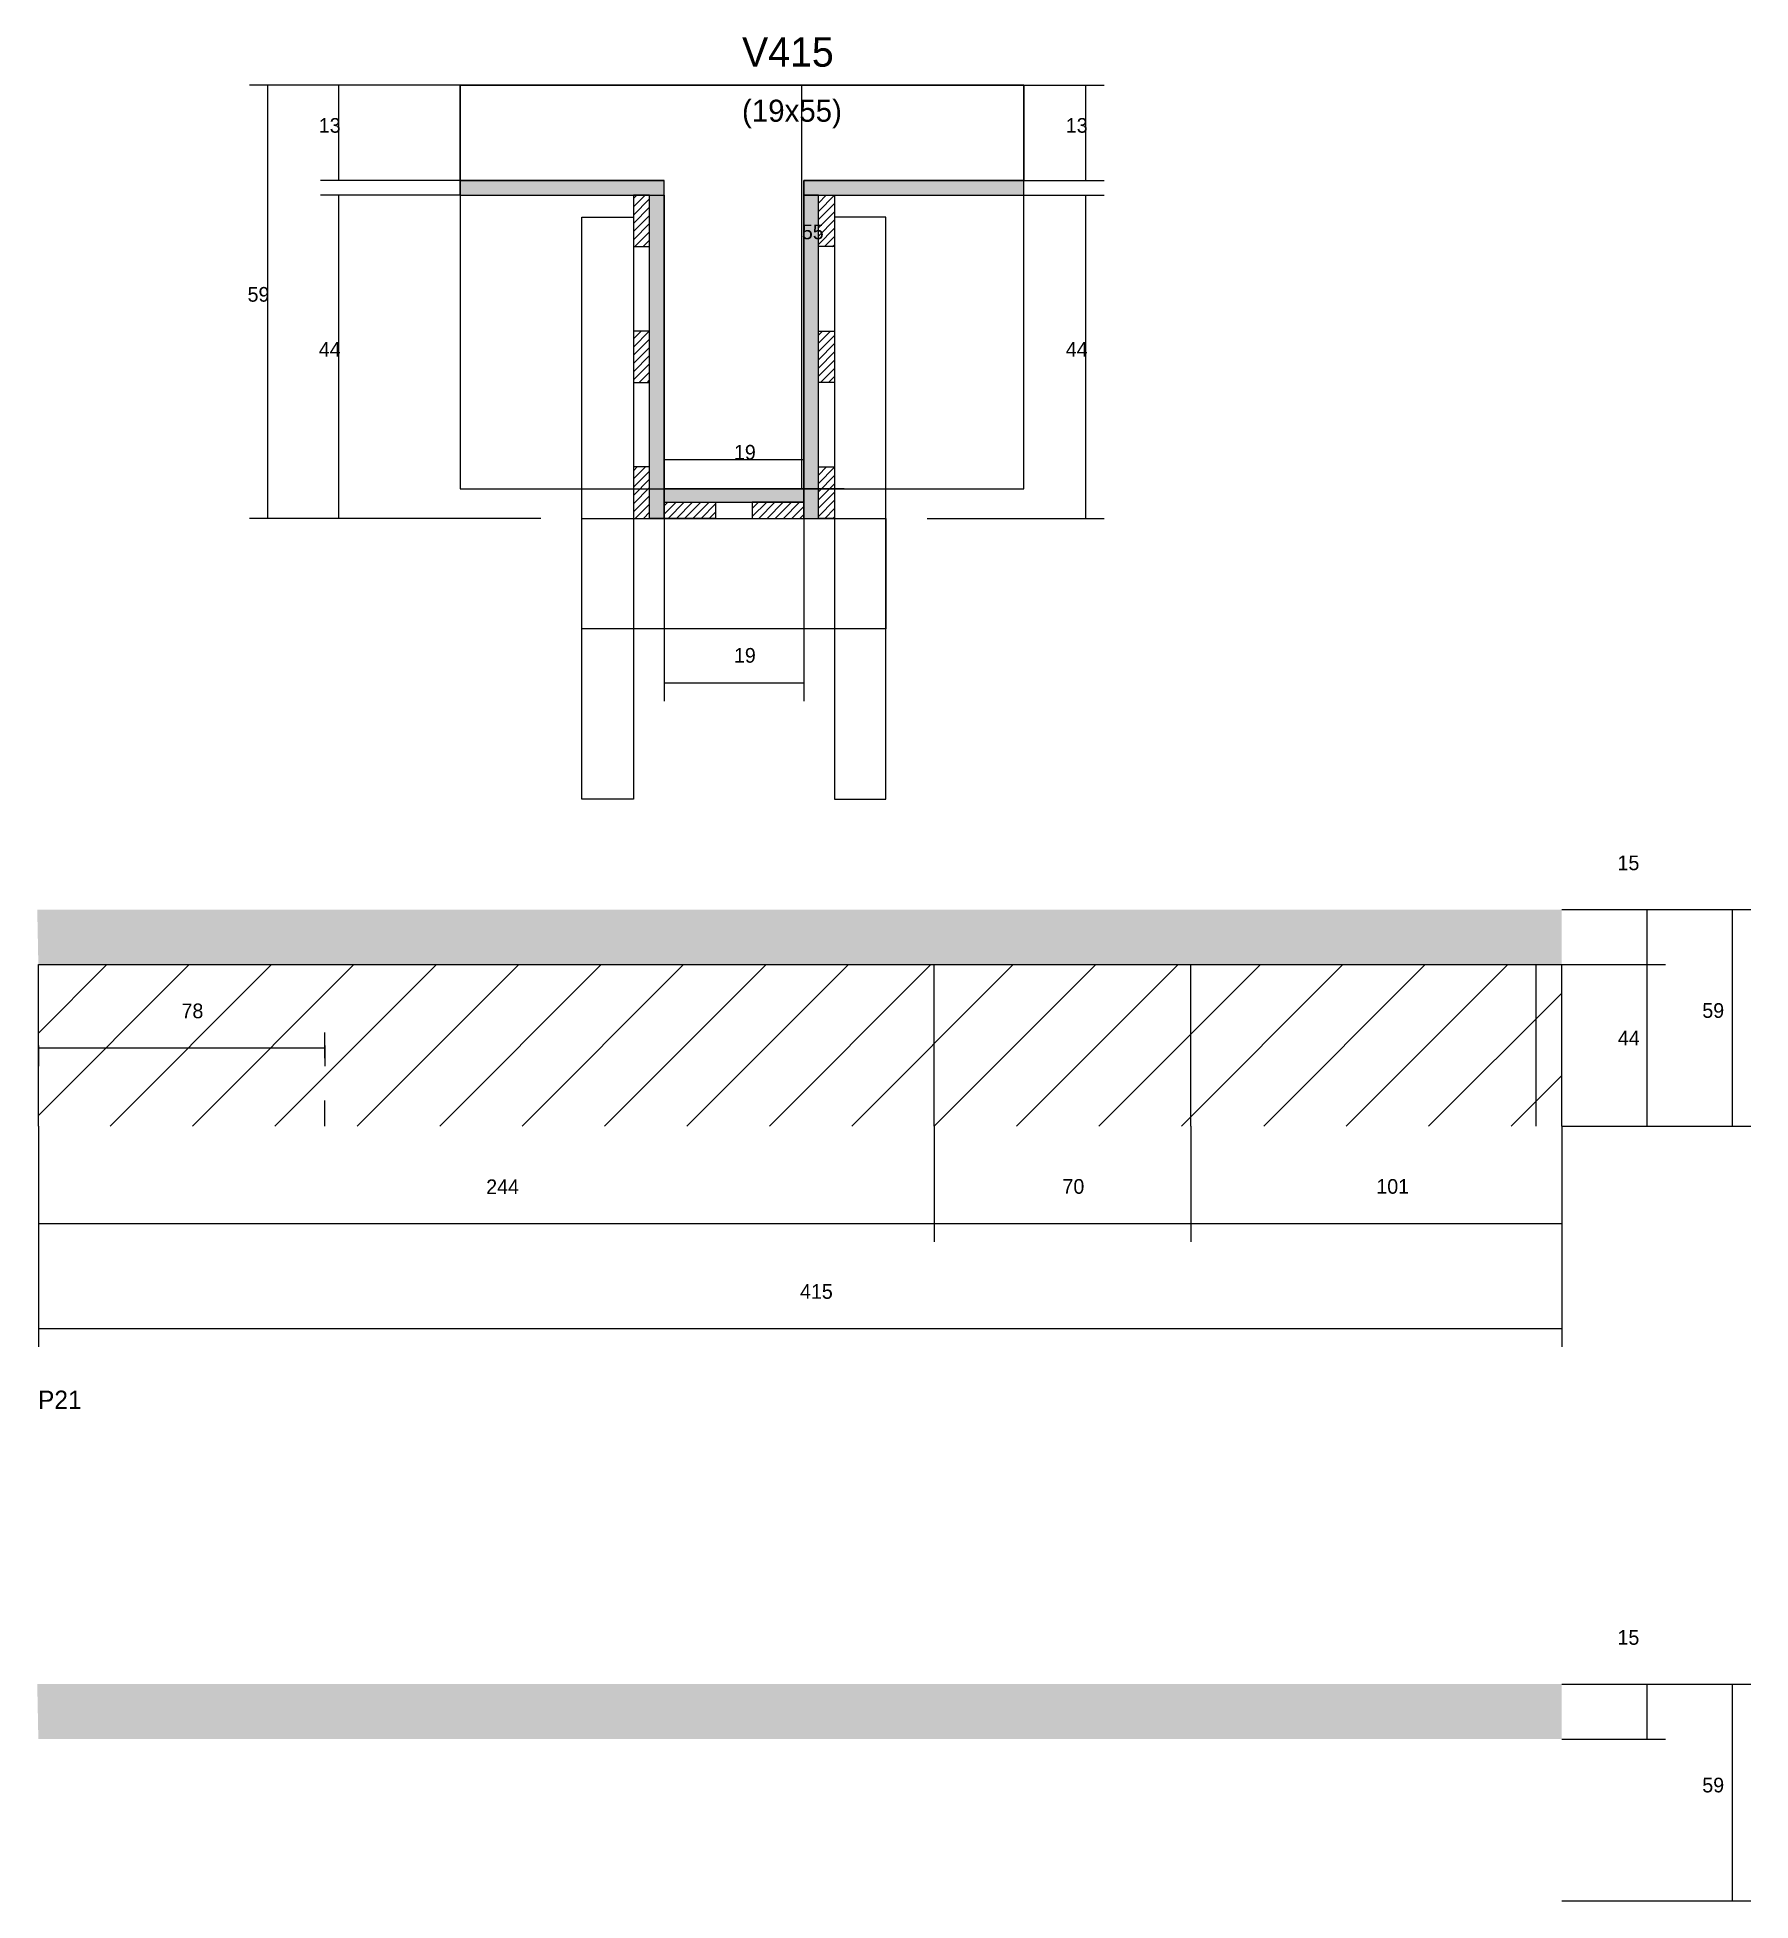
# Model space of a CAD drawing. Header units: metres. Extents: x -2848 to 22762, y -49062 to 1016.
# Drawn here: x 6208 to 6675, y -9294 to -8787 of the extents above; entities that cross this region are included whole.
import ezdxf

# ---------------------------------------------------------------- set-up
doc = ezdxf.new("R2010")
doc.units = ezdxf.units.M
for name, color, linetype in [('CONCRETO', 251, 'Continuous'), ('COTA', 4, 'Continuous'), ('Cota Seção (2x)', 4, 'Continuous'), ('Hachura', 253, 'Continuous'), ('Madeira', 126, 'Continuous'), ('NOMENCLATURA', 7, 'Continuous'), ('Painéis', 200, 'Continuous'), ('REAPROVEITAMENTO', 251, 'Continuous'), ('SARR_2.2x7', 40, 'Continuous'), ('SARR_3.5x7', 81, 'Continuous'), ('Texto Seção', 7, 'Continuous')]:
    doc.layers.add(name, color=color, linetype=linetype)

msp = doc.modelspace()

# ---------------------------------------------------------------- texts
at = {"layer": 'COTA'}
for s, p in [('13', (6284.7, -8813)), ('13', (6488.2, -8813)), ('59', (6265.3, -8859)), ('44', (6284.7, -8874)), ('44', (6488.2, -8874)), ('19', (6397.8, -8957.3)), ('15', (6638.5, -9013.8)), ('78', (6247.3, -9054.1)), ('59', (6661.6, -9054)), ('44', (6638.6, -9061.5)), ('244', (6330.3, -9102)), ('70', (6487.3, -9101.9)), ('101', (6572.8, -9101.9)), ('415', (6415.8, -9130.5)), ('15', (6638.5, -9224.7)), ('59', (6661.6, -9264.9))]:
    msp.add_text(s, height=4, dxfattribs=at).set_placement(p)
at = {"layer": 'Cota Seção (2x)'}
for s, p in [('55', (6416.3, -8842)), ('19', (6397.8, -8902))]:
    msp.add_text(s, height=4, dxfattribs=at).set_placement(p)
at = {"layer": 'NOMENCLATURA'}
msp.add_text('P21', height=5, dxfattribs=at).set_placement((6208.2, -9160.5))
at = {"layer": 'Texto Seção'}
for s, height, p in [('V415', 8, (6400, -8795)), ('(19x55)', 6, (6400, -8810))]:
    msp.add_text(s, height=height, dxfattribs=at).set_placement(p)

# ---------------------------------------------------------------- hatches: boundary and pattern name
at = {"layer": 'COTA'}
h = msp.add_hatch(dxfattribs=at)
h.set_pattern_fill('AR-CONC', scale=0.03)
h.paths.add_polyline_path([(6623.3, -9039.5), (6623.3, -9024.5), (6623.3, -9024.5), (6208, -9024.5), (6208, -9024.5), (6208.3, -9039.5), (6208.3, -9039.5), (6623.3, -9039.5)])
h = msp.add_hatch(dxfattribs=at)
h.set_pattern_fill('AR-CONC', scale=0.03)
h.paths.add_polyline_path([(6623.3, -9250.4), (6623.3, -9235.4), (6623.3, -9235.4), (6208, -9235.4), (6208, -9235.4), (6208.3, -9250.4), (6208.3, -9250.4), (6623.3, -9250.4)])
at = {"layer": 'Hachura'}
h = msp.add_hatch(color=8, dxfattribs=at)
h.dxf.hatch_style = 1
h.paths.add_polyline_path([(6378.8, -8830), (6378.8, -8826), (6378.8, -8826), (6323.2, -8826), (6323.2, -8826), (6323.2, -8830), (6323.2, -8830), (6378.8, -8830)])
h = msp.add_hatch(color=8, dxfattribs=at)
h.dxf.hatch_style = 1
h.paths.add_polyline_path([(6476.8, -8830), (6476.8, -8826), (6476.8, -8826), (6416.8, -8826), (6416.8, -8826), (6416.8, -8830), (6416.8, -8830), (6476.8, -8830)])
h = msp.add_hatch(color=8, dxfattribs=at)
h.dxf.hatch_style = 1
h.paths.add_polyline_path([(6420.8, -8828), (6416.8, -8828), (6416.8, -8828), (6416.8, -8918), (6416.8, -8918), (6420.8, -8918), (6420.8, -8918), (6420.8, -8828)])
h = msp.add_hatch(dxfattribs=at)
h.set_pattern_fill('ANSI31', scale=0.5)
h.paths.add_polyline_path([(6370.4, -8844), (6374.8, -8844), (6374.8, -8844), (6374.8, -8830), (6374.8, -8830), (6370.4, -8830), (6370.4, -8830), (6370.4, -8844)])
h = msp.add_hatch(color=8, dxfattribs=at)
h.dxf.hatch_style = 1
h.paths.add_polyline_path([(6374.8, -8830), (6378.8, -8830), (6378.8, -8830), (6378.8, -8918), (6378.8, -8918), (6374.8, -8918), (6374.8, -8918), (6374.8, -8830)])
h = msp.add_hatch(dxfattribs=at)
h.set_pattern_fill('ANSI31', scale=0.5)
h.paths.add_polyline_path([(6425.2, -8844), (6420.8, -8844), (6420.8, -8844), (6420.8, -8830), (6420.8, -8830), (6425.2, -8830), (6425.2, -8830), (6425.2, -8844)])
h = msp.add_hatch(dxfattribs=at)
h.set_pattern_fill('ANSI31', scale=0.5)
h.paths.add_polyline_path([(6370.4, -8881), (6374.8, -8881), (6374.8, -8881), (6374.8, -8867), (6374.8, -8867), (6370.4, -8867), (6370.4, -8867), (6370.4, -8881)])
h = msp.add_hatch(dxfattribs=at)
h.set_pattern_fill('ANSI31', scale=0.5)
h.paths.add_polyline_path([(6425.2, -8881), (6420.8, -8881), (6420.8, -8881), (6420.8, -8867), (6420.8, -8867), (6425.2, -8867), (6425.2, -8867), (6425.2, -8881)])
h = msp.add_hatch(dxfattribs=at)
h.set_pattern_fill('ANSI31', scale=0.5)
h.paths.add_polyline_path([(6370.4, -8918), (6374.8, -8918), (6374.8, -8918), (6374.8, -8904), (6374.8, -8904), (6370.4, -8904), (6370.4, -8904), (6370.4, -8918)])
h = msp.add_hatch(dxfattribs=at)
h.set_pattern_fill('ANSI31', scale=0.5)
h.paths.add_polyline_path([(6425.2, -8918), (6420.8, -8918), (6420.8, -8918), (6420.8, -8904), (6420.8, -8904), (6425.2, -8904), (6425.2, -8904), (6425.2, -8918)])
h = msp.add_hatch(color=8, dxfattribs=at)
h.dxf.hatch_style = 1
h.paths.add_polyline_path([(6416.8, -8913.6), (6416.8, -8910), (6416.8, -8910), (6378.8, -8910), (6378.8, -8910), (6378.8, -8913.6), (6378.8, -8913.6), (6416.8, -8913.6)])
h = msp.add_hatch(dxfattribs=at)
h.set_pattern_fill('ANSI31', scale=0.5)
h.paths.add_polyline_path([(6378.8, -8918), (6378.8, -8913.6), (6378.8, -8913.6), (6392.8, -8913.6), (6392.8, -8913.6), (6392.8, -8918), (6392.8, -8918), (6378.8, -8918)])
h = msp.add_hatch(dxfattribs=at)
h.set_pattern_fill('ANSI31', scale=0.5)
h.paths.add_polyline_path([(6416.8, -8918), (6416.8, -8913.6), (6416.8, -8913.6), (6402.8, -8913.6), (6402.8, -8913.6), (6402.8, -8918), (6402.8, -8918), (6416.8, -8918)])
at = {"layer": 'REAPROVEITAMENTO'}
h = msp.add_hatch(dxfattribs=at)
h.set_pattern_fill('ANSI31', scale=5)
h.paths.add_polyline_path([(6623.3, -9083.5), (6623.3, -9039.5), (6623.3, -9039.5), (6208.3, -9039.5), (6208.3, -9039.5), (6208.3, -9083.5), (6208.3, -9083.5), (6623.3, -9083.5)])

# ---------------------------------------------------------------- linework, layer by layer
at = {"layer": 'CONCRETO'}
for points in [[(6323.2, -8826), (6323.2, -8800), (6476.8, -8800), (6476.8, -8826), (6416.8, -8826), (6416.8, -8910), (6378.8, -8910), (6378.8, -8826)], [(6323.2, -8910), (6476.8, -8910), (6476.8, -8800), (6323.2, -8800)]]:
    msp.add_lwpolyline(points, close=True, dxfattribs=at)
at = {"layer": 'COTA'}
for p, q in [((6323.2, -8800), (6265.8, -8800)), ((6270.8, -8918), (6270.8, -8800)), ((6323.2, -8800), (6285.2, -8800)), ((6290.2, -8826), (6290.2, -8800)), ((6476.8, -8800), (6498.7, -8800)), ((6493.7, -8826), (6493.7, -8800)), ((6323.2, -8826), (6285.2, -8826)), ((6476.8, -8826), (6498.7, -8826)), ((6323.2, -8830), (6285.2, -8830)), ((6290.2, -8918), (6290.2, -8830)), ((6476.8, -8830), (6498.7, -8830)), ((6493.7, -8918), (6493.7, -8830)), ((6345.2, -8918), (6265.8, -8918)), ((6345.2, -8918), (6285.2, -8918)), ((6378.8, -8918), (6378.8, -8967.8)), ((6416.8, -8918), (6416.8, -8967.8)), ((6450.4, -8918), (6498.7, -8918)), ((6378.8, -8962.8), (6416.8, -8962.8)), ((6623.3, -9024.5), (6651.6, -9024.5)), ((6623.3, -9024.5), (6674.8, -9024.5)), ((6646.6, -9039.5), (6646.6, -9024.5)), ((6669.8, -9083.5), (6669.8, -9024.5)), ((6623.3, -9039.5), (6651.6, -9039.5)), ((6623.3, -9039.5), (6651.6, -9039.5)), ((6646.6, -9083.5), (6646.6, -9039.5)), ((6208.3, -9061.5), (6208.3, -9067.2)), ((6286.3, -9061.5), (6286.3, -9067.2)), ((6208.3, -9062.2), (6286.3, -9062.2)), ((6208.3, -9083.5), (6208.3, -9115)), ((6208.3, -9083.5), (6208.3, -9143.6)), ((6452.3, -9083.5), (6452.3, -9115)), ((6452.3, -9083.5), (6452.3, -9115)), ((6522.3, -9083.5), (6522.3, -9115)), ((6522.3, -9083.5), (6522.3, -9115)), ((6623.3, -9083.5), (6623.3, -9115)), ((6623.3, -9083.5), (6623.3, -9143.6)), ((6623.3, -9083.5), (6651.6, -9083.5)), ((6623.3, -9083.5), (6674.8, -9083.5)), ((6208.3, -9110), (6452.3, -9110)), ((6452.3, -9110), (6522.3, -9110)), ((6522.3, -9110), (6623.3, -9110)), ((6208.3, -9138.6), (6623.3, -9138.6)), ((6623.3, -9235.4), (6651.6, -9235.4)), ((6623.3, -9235.4), (6674.8, -9235.4)), ((6646.6, -9250.4), (6646.6, -9235.4)), ((6669.8, -9294.4), (6669.8, -9235.4)), ((6623.3, -9250.4), (6651.6, -9250.4)), ((6623.3, -9294.4), (6674.8, -9294.4))]:
    msp.add_line(p, q, dxfattribs=at)
at = {"layer": 'Cota Seção (2x)'}
for p, q in [((6427.8, -8800), (6411.3, -8800)), ((6416.3, -8910), (6416.3, -8800)), ((6378.8, -8918), (6378.8, -8897)), ((6416.8, -8918), (6416.8, -8897)), ((6378.8, -8902), (6416.8, -8902)), ((6427.8, -8910), (6411.3, -8910))]:
    msp.add_line(p, q, dxfattribs=at)
at = {"layer": 'Madeira'}
for points in [[(6370.4, -8844), (6374.8, -8844), (6374.8, -8830), (6370.4, -8830)], [(6425.2, -8844), (6420.8, -8844), (6420.8, -8830), (6425.2, -8830)], [(6370.4, -8881), (6374.8, -8881), (6374.8, -8867), (6370.4, -8867)], [(6425.2, -8881), (6420.8, -8881), (6420.8, -8867), (6425.2, -8867)], [(6370.4, -8918), (6374.8, -8918), (6374.8, -8904), (6370.4, -8904)], [(6425.2, -8918), (6420.8, -8918), (6420.8, -8904), (6425.2, -8904)], [(6378.8, -8918), (6378.8, -8913.6), (6392.8, -8913.6), (6392.8, -8918)], [(6416.8, -8918), (6416.8, -8913.6), (6402.8, -8913.6), (6402.8, -8918)]]:
    msp.add_lwpolyline(points, close=True, dxfattribs=at)
at = {"layer": 'Painéis'}
for p, q in [((6323.2, -8826), (6378.8, -8826)), ((6323.2, -8830), (6323.2, -8826)), ((6378.8, -8830), (6378.8, -8826)), ((6416.8, -8826), (6476.8, -8826)), ((6416.8, -8830), (6416.8, -8826)), ((6476.8, -8830), (6476.8, -8826)), ((6378.8, -8918), (6378.8, -8830)), ((6416.8, -8918), (6416.8, -8830)), ((6378.8, -8910), (6416.8, -8910)), ((6378.8, -8913.6), (6378.8, -8910)), ((6416.8, -8913.6), (6416.8, -8910)), ((6208.3, -9039.5), (6623.3, -9039.5)), ((6208.3, -9083.5), (6208.3, -9039.5)), ((6452.3, -9083.5), (6452.3, -9039.5)), ((6522.3, -9083.5), (6522.3, -9039.5)), ((6623.3, -9083.5), (6623.3, -9039.5))]:
    msp.add_line(p, q, dxfattribs=at)
for points in [[(6378.8, -8830), (6378.8, -8826), (6323.2, -8826), (6323.2, -8830)], [(6476.8, -8830), (6476.8, -8826), (6416.8, -8826), (6416.8, -8830)], [(6374.8, -8830), (6378.8, -8830), (6378.8, -8918), (6374.8, -8918)], [(6420.8, -8830), (6416.8, -8830), (6416.8, -8918), (6420.8, -8918)], [(6416.8, -8913.6), (6416.8, -8910), (6378.8, -8910), (6378.8, -8913.6)]]:
    msp.add_lwpolyline(points, close=True, dxfattribs=at)
at = {"layer": 'SARR_2.2x7'}
for p, q in [((6616.3, -9083.5), (6616.3, -9039.5)), ((6286.3, -9065), (6286.3, -9058)), ((6286.3, -9083.5), (6286.3, -9076.5))]:
    msp.add_line(p, q, dxfattribs=at)
at = {"layer": 'SARR_3.5x7'}
for points in [[(6356.4, -8836), (6370.4, -8836), (6370.4, -8994.5), (6356.4, -8994.5)], [(6439.2, -8836), (6425.2, -8836), (6425.2, -8994.5), (6439.2, -8994.5)], [(6356.4, -8918), (6439.2, -8918), (6439.2, -8948.1), (6356.4, -8948.1)]]:
    msp.add_lwpolyline(points, close=True, dxfattribs=at)

msp.set_redraw_order([(e.dxf.handle, doc.entitydb.next_handle()) for e in msp.query("TEXT MTEXT ATTDEF DIMENSION ARC_DIMENSION")])  # texts and dimensions are drawn at this point

doc.saveas('drawing.dxf')
